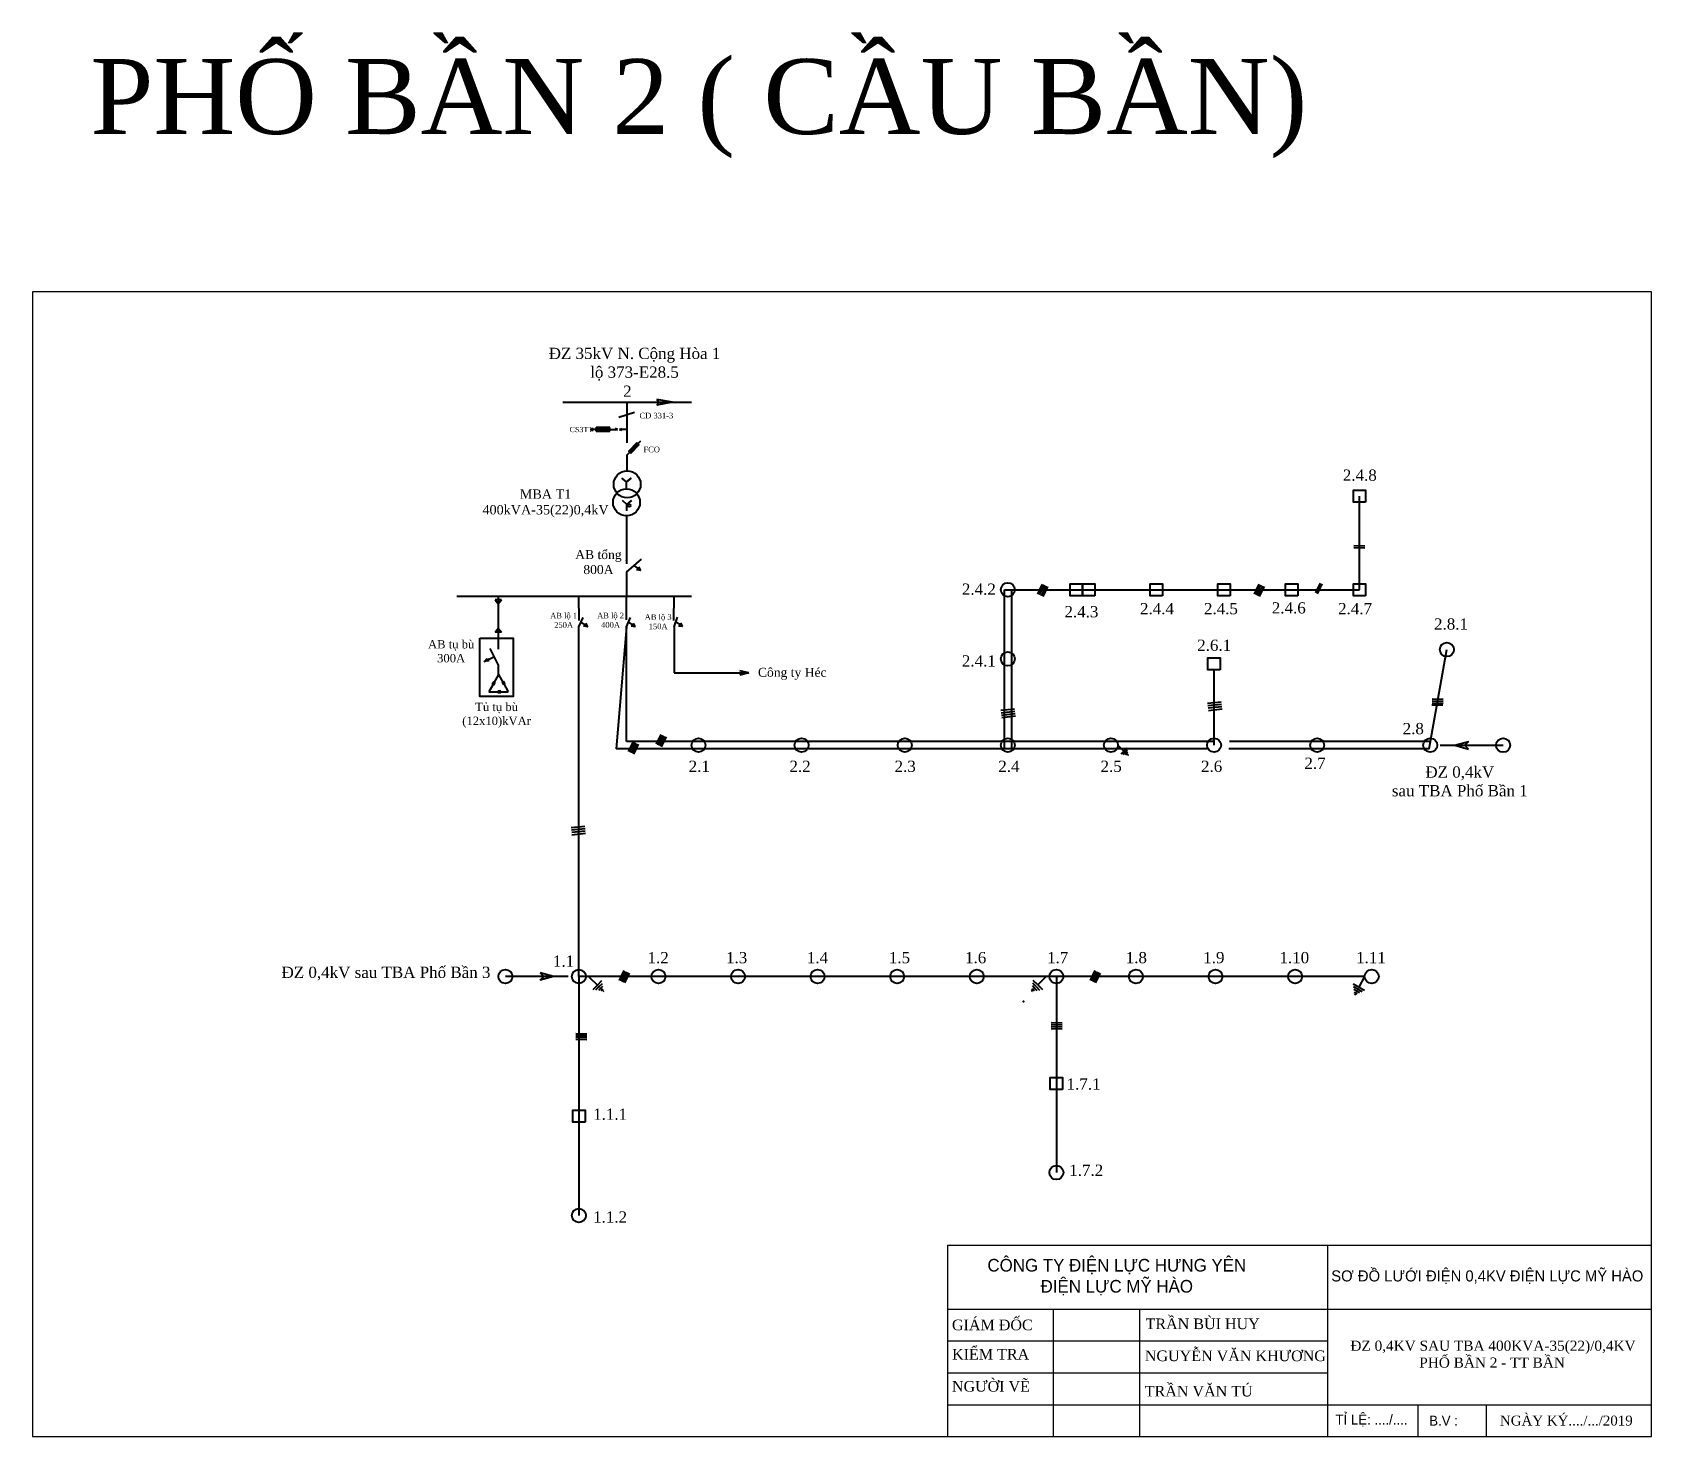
# Model space of a CAD drawing. Extents: x -2498 to 13808, y -1476 to 9052.
# Drawn here: x 2862.2 to 3294.4, y 3524.9 to 3899.7 of the extents above; entities that cross this region are included whole.
import ezdxf

# ---------------------------------------------------------------- set-up
doc = ezdxf.new("R2010")
doc.units = 0
doc.header["$LTSCALE"] = 0.08
doc.header["$MEASUREMENT"] = 0
doc.layers.get('0').update_dxf_attribs({"linetype": 'CONTINUOUS', "lineweight": 40})
doc.layers.add('Duong manh', color=8, linetype='CONTINUOUS')
doc.layers.add('khung', color=3, linetype='CONTINUOUS', lineweight=18)
doc.layers.add('NET DAM', color=6, linetype='CONTINUOUS', lineweight=25)
doc.styles.add('anh thong', font='times.ttf', dxfattribs={"height": 0.5})
doc.styles.get("Standard").update_dxf_attribs({"font": 'VHTEKN.TTF', "height": 2.5})

msp = doc.modelspace()

# ---------------------------------------------------------------- texts
at = {"color": 0, "linetype": 'Continuous', "lineweight": 30, "ltscale": 10, "attachment_point": 1}
for s, insert, char_height, width in [('{\\fTimes New Roman|b0|i0|c0|p18;PHỐ BẦN 2 ( CẦU BẦN)}', (2877.73, 3892.59), 20, 419.7345), ('\\pi28.6;{\\fTimes New Roman|b0|i0|c238|p18;Đ\\fTimes New Roman|b0|i0|c0|p18;Z 0,4KV SAU TBA 400KVA-35(22)/0,4KV \\P\\pi46.99;PHỐ BẦN 2 - TT BẦN}', (3185.38, 3550.52), 2.7, 133.6274)]:
    msp.add_mtext(s, dxfattribs=dict(at, insert=insert, char_height=char_height, width=width))
at = {"color": 0, "style": 'anh thong'}
for s, insert, char_height, width, attachment_point in [('\\pxqc;ĐZ 35kV N. Cộng Hòa 1\\Plộ 373-E28.5', (2960.11, 3815.52), 3, 125.625, 1), ('2', (3019.88, 3805.43), 3, 57.9, 1), ('CS3T1', (3005.6, 3794.4), 1.4, 32.4668, 1), ('CD 331-3', (3024.26, 3798.17), 1.5, 30.4533, 1), ('FCO', (3025.3, 3789.13), 1.5, 30.4533, 1), ('MBA T1\\P400kVA-35(22)0,4kV', (2999.18, 3777.71), 2.5, 92.4689, 2), ('AB tổng\\P800A', (3013.29, 3761.52), 2.4, 42.88, 2), ('AB lộ 1\\P250A', (3004, 3744.78), 1.5, 42.88, 2), ('AB lộ 2\\P400A', (3016.53, 3744.8), 1.5, 42.88, 2), ('AB lộ 3\\P150A', (3029.23, 3744.41), 1.5, 42.88, 2), ('Công ty Héc', (3055.86, 3730.09), 2.4, 30.4533, 1)]:
    msp.add_mtext(s, dxfattribs=dict(at, insert=insert, char_height=char_height, width=width, attachment_point=attachment_point))
at = {"char_height": 3, "attachment_point": 2, "style": 'anh thong'}
for s, insert, width in [('2.4.8', (3216.49, 3783.02), 30.016), ('2.4.2', (3114.82, 3752.59), 30.016), ('2.4.4', (3162.36, 3747.39), 30.016), ('2.4.5', (3179.43, 3747.39), 30.016), ('2.4.6', (3197.54, 3747.6), 30.016), ('2.4.7', (3215.23, 3747.39), 30.016), ('2.4.3', (3142.2, 3746.57), 30.016), ('2.8.1', (3240.84, 3743.29), 30.016), ('2.6.1', (3177.63, 3737.62), 30.016), ('2.4.1', (3114.82, 3733.44), 30.016), ('2.8', (3230.76, 3715.38), 30.016), ('2.1', (3040.2, 3705.31), 30.016), ('2.2', (3067.1, 3705.31), 30.016), ('2.3', (3095.16, 3705.31), 30.016), ('2.4', (3122.84, 3705.31), 30.016), ('2.5', (3150.13, 3705.31), 30.016), ('2.6', (3176.95, 3705.31), 30.016), ('2.7', (3204.54, 3706.12), 30.016), ('ĐZ 0,4kV \\Psau TBA Phố Bần 1', (3243.18, 3703.79), 66.5685), ('1.1', (3003.98, 3653.32), 30.016), ('1.2', (3029.23, 3654.25), 30.016), ('1.3', (3050.18, 3654.25), 30.016), ('1.4', (3071.75, 3654.25), 30.016), ('1.5', (3093.63, 3654.25), 30.016), ('1.6', (3113.97, 3654.25), 30.016), ('1.7', (3135.86, 3654.25), 30.016), ('1.8', (3156.85, 3654.25), 30.016), ('1.9', (3177.54, 3654.25), 30.016), ('1.10', (3199.01, 3654.25), 30.016), ('1.11', (3219.47, 3654.25), 30.016), ('ĐZ 0,4kV sau TBA Phố Bần 3', (2956.6, 3650.33), 66.5685), ('1.7.1', (3142.77, 3620.51), 30.016), ('1.1.1', (3016.41, 3612.46), 30.016), ('1.7.2', (3143.48, 3597.49), 30.016), ('1.1.2', (3016.4, 3585.02), 30.016)]:
    msp.add_mtext(s, dxfattribs=dict(at, insert=insert, width=width))
at = {"color": 7, "ltscale": 8, "attachment_point": 2, "style": 'anh thong'}
for s, insert, char_height, width in [('AB tụ bù\\P300A', (2973.98, 3737.5), 2.231, 72.5178), ('Tủ tụ bù\\P(12x10)kVAr', (2986.11, 3720.78), 2.2308, 44.1322)]:
    msp.add_mtext(s, dxfattribs=dict(at, insert=insert, char_height=char_height, width=width))

# ---------------------------------------------------------------- blocks, each defined once
blk = doc.blocks.new('khung')
at = {"layer": 'khung', "color": 5, "lineweight": -3, "ltscale": 4}
for p, q in [((630143, 2296298.9), (632881, 2296298.9)), ((630143, 2295554.2), (630143, 2296298.9)), ((631620.1, 2296298.9), (631620.1, 2295554.2)), ((630143, 2296050.6), (631457.3, 2296050.6)), ((630143, 2296050.6), (632881, 2296050.6)), ((630552, 2296050.6), (630552, 2295554.2)), ((630888.9, 2296050.6), (630888.9, 2295554.2)), ((630143, 2295926.5), (631620.1, 2295926.5)), ((630143, 2295802.4), (631620.1, 2295802.4)), ((630143, 2295678.3), (631512, 2295678.3)), ((630143, 2295678.3), (632881, 2295678.3)), ((631972.7, 2295554.2), (631972.7, 2295678.3)), ((632238.4, 2295554.2), (632238.4, 2295678.3))]:
    blk.add_line(p, q, dxfattribs=at)
blk.add_lwpolyline([(632881, 2300009), (626580.6, 2300009), (626580.6, 2295554.2), (632881, 2295554.2), (632881, 2300009)], dxfattribs=at)
at = {"layer": 'Duong manh', "color": 0, "lineweight": -3, "ltscale": 4}
for s, insert, char_height, width, attachment_point in [('{\\f.VnAvantH|b0|i0|c0|p34;C¤NG TY §IÖN LùC H¦NG Y£N\\P®iÖn lùc mü hµo}', (630800.1, 2296174.8), 49.141, 1314.329, 5), ('{\\f.VnAvantH|b0|i0|c0|p34;s¬ ®å l\xadíi ®iÖn 0,4kv ®iÖn lùc mü hµo}', (632241.6, 2296174.8), 43.049, 1423.665, 5), ('{\\fTimes New Roman|b0|i0|c0|p18; GIÁM ĐỐC}', (630143, 2295988.6), 41.37, 409.064, 4), ('{\\fTimes New Roman|b0|i0|c0|p18; TRẦN BÙI HUY}', (630896.3, 2295992.9), 41.37, 536.856, 4), ('{\\f.VnAvantH|b0|i0|c0|p34; \\fTimes New Roman|b0|i0|c0|p18; KIỂM TRA}', (630128, 2295874.7), 41.37, 409.064, 4), ('{\\fTimes New Roman|b0|i0|c0|p18; NGUYỄN VĂN KHƯƠNG}', (630893.6, 2295868.1), 41.37, 717.247, 4), ('{\\fTimes New Roman|b0|i0|c0|p18; NGƯỜI VẼ}', (630143, 2295749.5), 41.37, 409.064, 4), ('{\\f.VnAvantH|b0|i0|c0|p34; \\fTimes New Roman|b0|i0|c0|p18;TRẦN VĂN TÚ}', (630893.4, 2295730.7), 41.37, 536.856, 4), ('{\\f.VnAvantH|b0|i0|c0|p34; tØ lÖ: ..../....}', (631636.6, 2295616.3), 38.475, 301.491, 4), ('{\\f.VnAvantH|b0|i0|c0|p34;b.v :}', (632071.5, 2295616.3), 38.475, 424.338, 5), ('{\\fTimes New Roman|b0|i0|c0|p18;NGÀY KÝ..../.../2019}', (632549.2, 2295616.3), 38.475, 820.671, 5)]:
    blk.add_mtext(s, dxfattribs=dict(at, insert=insert, char_height=char_height, width=width, attachment_point=attachment_point))

# ---------------------------------------------------------------- hatches: boundary and pattern name
at = {"ltscale": 8}
h = msp.add_hatch(color=7, dxfattribs=at)
h.paths.add_polyline_path([(2982.82, 3731.66), (2983.99, 3731.74), (2983.79, 3732.14)])
h.paths.add_polyline_path([(2982.82, 3731.66), (2983.79, 3732.14), (2983.59, 3732.54)])

# ---------------------------------------------------------------- linework, layer by layer
for p, q in [((3003.83, 3800.98), (3038.09, 3800.98)), ((3020.96, 3790.14), (3020.96, 3800.98)), ((3033.07, 3800.98), (3028.86, 3801.75)), ((3028.86, 3801.75), (3029.53, 3800.97)), ((3028.86, 3800.22), (3029.53, 3800.99)), ((3033.07, 3800.98), (3028.86, 3800.22)), ((3022.88, 3798.27), (3018.72, 3796.89)), ((3011.47, 3793.61), (3011.47, 3793.82)), ((3011.59, 3793.47), (3011.59, 3793.96)), ((3011.7, 3793.27), (3011.7, 3794.16)), ((3012.69, 3793.72), (3011.71, 3793.72)), ((3016.33, 3794.21), (3012.69, 3794.21)), ((3012.69, 3793.22), (3012.69, 3794.21)), ((3016.33, 3793.72), (3012.69, 3793.72)), ((3013.02, 3793.22), (3013.02, 3794.21)), ((3013.35, 3793.22), (3013.35, 3794.21)), ((3013.68, 3793.22), (3013.68, 3794.21)), ((3014.02, 3793.22), (3014.02, 3794.21)), ((3014.35, 3793.22), (3014.35, 3794.21)), ((3014.68, 3793.22), (3014.68, 3794.21)), ((3015.01, 3793.22), (3015.01, 3794.21)), ((3015.34, 3793.22), (3015.34, 3794.21)), ((3016.33, 3793.22), (3015.67, 3794.21)), ((3015.67, 3793.22), (3016.33, 3794.21)), ((3015.67, 3793.22), (3015.67, 3794.21)), ((3016.33, 3793.22), (3016.33, 3794.21)), ((3016.33, 3793.72), (3018.41, 3793.72)), ((3018.41, 3793.72), (3017.77, 3793.93)), ((3018.41, 3793.72), (3017.77, 3793.5)), ((3018.88, 3793.72), (3019.52, 3793.93)), ((3020.96, 3793.72), (3018.88, 3793.72)), ((3018.88, 3793.72), (3019.52, 3793.5)), ((3020.96, 3782.66), (3020.96, 3786.9)), ((3216.41, 3750.95), (3216.41, 3775.92)), ((3020.78, 3770.66), (3020.78, 3757.84)), ((3217.8, 3762.03), (3214.87, 3762.11)), ((3217.82, 3762.54), (3214.89, 3762.62)), ((3020.78, 3755.61), (3020.78, 3749.2)), ((3022.79, 3757.34), (3024.58, 3756.1)), ((3024.6, 3756.1), (3023.49, 3756.23)), ((3024.59, 3756.08), (3024.08, 3757.07)), ((3131.76, 3752.42), (3130.49, 3749.78)), ((3132.22, 3752.2), (3130.95, 3749.56)), ((3132.69, 3751.98), (3131.42, 3749.34)), ((3133.15, 3751.76), (3131.88, 3749.12)), ((3189.56, 3752.42), (3188.29, 3749.78)), ((3190.02, 3752.2), (3188.75, 3749.56)), ((3190.48, 3751.98), (3189.21, 3749.34)), ((3190.94, 3751.76), (3189.67, 3749.12)), ((3205.92, 3752.73), (3204.65, 3750.09)), ((3206.38, 3752.51), (3205.11, 3749.86)), ((2975.46, 3749.2), (3038.13, 3749.2)), ((3008.13, 3742.69), (3008.07, 3749.2)), ((3020.78, 3742.94), (3020.78, 3749.2)), ((3033.45, 3742.71), (3033.5, 3749.22)), ((3121.66, 3750.95), (3216.41, 3750.95)), ((3121.66, 3708.46), (3121.66, 3750.95)), ((3123.62, 3708.46), (3123.62, 3750.95)), ((3008.08, 3647.7), (3008.07, 3741.04)), ((3008.62, 3742.3), (3010.41, 3741.05)), ((3010.43, 3741.05), (3009.32, 3741.18)), ((3010.42, 3741.04), (3009.91, 3742.03)), ((3020.78, 3741.04), (3018.02, 3708.46)), ((3020.82, 3710.47), (3020.78, 3741.04)), ((3021.33, 3742.29), (3023.12, 3741.05)), ((3023.14, 3741.05), (3022.03, 3741.18)), ((3023.13, 3741.04), (3022.62, 3742.03)), ((3033.51, 3741.06), (3033.51, 3728.74)), ((3033.97, 3742.35), (3035.76, 3741.11)), ((3035.77, 3741.1), (3034.67, 3741.23)), ((3035.77, 3741.09), (3035.26, 3742.08)), ((3235.01, 3708.46), (3239.74, 3734.97)), ((3177.59, 3709.46), (3177.59, 3729.6)), ((3033.51, 3728.74), (3053.31, 3728.74)), ((3179.51, 3720.95), (3175.87, 3720.56)), ((3238.72, 3721.12), (3235.79, 3721.19)), ((3238.73, 3721.63), (3235.8, 3721.7)), ((3124.36, 3719.06), (3120.72, 3718.67)), ((3124.43, 3718.42), (3120.79, 3718.03)), ((3124.5, 3717.78), (3120.86, 3717.39)), ((3124.57, 3717.15), (3120.92, 3716.76)), ((3179.58, 3720.32), (3175.94, 3719.93)), ((3179.65, 3719.68), (3176.01, 3719.29)), ((3179.72, 3719.04), (3176.07, 3718.65)), ((3238.69, 3720.09), (3235.76, 3720.17)), ((3238.7, 3720.61), (3235.77, 3720.68)), ((3029.95, 3712.33), (3028.68, 3709.68)), ((3176.01, 3708.46), (3018.02, 3708.46)), ((3177.59, 3710.42), (3020.82, 3710.47)), ((3022.53, 3710.36), (3021.26, 3707.72)), ((3022.99, 3710.14), (3021.72, 3707.5)), ((3023.45, 3709.92), (3022.18, 3707.28)), ((3023.91, 3709.69), (3022.64, 3707.05)), ((3030.41, 3712.1), (3029.14, 3709.46)), ((3030.87, 3711.88), (3029.6, 3709.24)), ((3031.33, 3711.66), (3030.06, 3709.02)), ((3151.95, 3709.46), (3153.53, 3707.88)), ((3153.53, 3707.88), (3152.68, 3707.03)), ((3153.53, 3707.88), (3154.38, 3708.73)), ((3153.83, 3707.58), (3154.47, 3708.22)), ((3235.01, 3708.46), (3181.52, 3708.46)), ((3235.36, 3710.4), (3181.68, 3710.42)), ((3237.96, 3709.42), (3254.73, 3709.42)), ((3241.84, 3709.42), (3245.46, 3710.43)), ((3241.84, 3709.42), (3245.46, 3708.4)), ((3245.46, 3710.43), (3244.51, 3709.42)), ((3245.46, 3708.4), (3244.51, 3709.42)), ((3153.83, 3707.58), (3153.19, 3706.95)), ((3154.13, 3707.28), (3153.71, 3706.86)), ((3154.13, 3707.28), (3154.55, 3707.7)), ((3154.43, 3706.98), (3154.22, 3706.77)), ((3154.43, 3706.98), (3154.64, 3707.19)), ((3154.63, 3706.78), (3154.56, 3706.71)), ((3154.63, 3706.78), (3154.7, 3706.85)), ((3009.66, 3687.77), (3006.02, 3687.38)), ((3009.73, 3687.14), (3006.08, 3686.75)), ((3009.79, 3686.5), (3006.15, 3686.11)), ((3009.86, 3685.86), (3006.22, 3685.47)), ((3005.22, 3647.7), (2988.46, 3647.7)), ((3001.34, 3647.7), (2997.73, 3648.72)), ((2997.73, 3648.72), (2998.68, 3647.7)), ((3001.34, 3647.7), (2997.73, 3646.69)), ((2997.73, 3646.69), (2998.68, 3647.7)), ((3217.78, 3647.7), (3008.08, 3647.7)), ((3008.08, 3647.7), (3008.08, 3583.93)), ((3026.64, 3647.7), (3010.76, 3647.7)), ((3010.76, 3647.66), (3013.01, 3645.4)), ((3020.1, 3649.28), (3018.83, 3646.64)), ((3020.56, 3649.06), (3019.29, 3646.42)), ((3021.02, 3648.84), (3019.75, 3646.2)), ((3021.48, 3648.62), (3020.21, 3645.98)), ((3047.88, 3647.7), (3031.99, 3647.7)), ((3069.12, 3647.7), (3053.23, 3647.7)), ((3090.35, 3647.7), (3074.47, 3647.7)), ((3111.59, 3647.7), (3095.71, 3647.7)), ((3132.83, 3647.7), (3116.95, 3647.7)), ((3132.83, 3647.7), (3130.57, 3645.44)), ((3135.51, 3647.7), (3135.51, 3617.52)), ((3154.07, 3647.7), (3138.18, 3647.7)), ((3145.79, 3649.28), (3144.52, 3646.64)), ((3146.25, 3649.06), (3144.98, 3646.42)), ((3146.71, 3648.84), (3145.44, 3646.2)), ((3147.17, 3648.62), (3145.9, 3645.98)), ((3175.31, 3647.7), (3159.42, 3647.7)), ((3196.54, 3647.7), (3180.66, 3647.7)), ((3217.78, 3647.7), (3216.27, 3644.88)), ((3013.01, 3645.4), (3011.8, 3644.19)), ((3013.44, 3644.97), (3012.53, 3644.06)), ((3013.01, 3645.4), (3014.22, 3646.61)), ((3013.87, 3644.54), (3013.27, 3643.93)), ((3013.44, 3644.97), (3014.35, 3645.88)), ((3013.87, 3644.54), (3014.48, 3645.14)), ((3014.3, 3644.11), (3014, 3643.81)), ((3014.3, 3644.11), (3014.6, 3644.42)), ((3014.59, 3643.82), (3014.49, 3643.72)), ((3014.59, 3643.82), (3014.69, 3643.92)), ((3129, 3643.87), (3128.9, 3643.96)), ((3129.28, 3644.15), (3128.98, 3644.46)), ((3129, 3643.87), (3129.1, 3643.77)), ((3129.71, 3644.58), (3129.11, 3645.18)), ((3130.14, 3645.01), (3129.23, 3645.92)), ((3129.28, 3644.15), (3129.59, 3643.85)), ((3130.57, 3645.44), (3129.36, 3646.65)), ((3129.71, 3644.58), (3130.31, 3643.98)), ((3130.14, 3645.01), (3131.05, 3644.1)), ((3130.57, 3645.44), (3131.78, 3644.23)), ((3216.27, 3644.88), (3214.76, 3645.69)), ((3215.99, 3644.35), (3214.85, 3644.96)), ((3215.7, 3643.81), (3214.94, 3644.21)), ((3215.41, 3643.28), (3215.03, 3643.48)), ((3215.41, 3643.28), (3215.79, 3643.08)), ((3215.7, 3643.81), (3216.45, 3643.41)), ((3215.99, 3644.35), (3217.12, 3643.74)), ((3216.27, 3644.88), (3217.78, 3644.07)), ((3215.22, 3642.92), (3215.1, 3642.99)), ((3215.22, 3642.92), (3215.34, 3642.85)), ((3137.05, 3634.71), (3134.12, 3634.79)), ((3137.06, 3635.23), (3134.13, 3635.3)), ((3010.17, 3630.81), (3007.24, 3630.89)), ((3010.18, 3631.33), (3007.25, 3631.4)), ((3010.19, 3631.84), (3007.26, 3631.91)), ((3010.2, 3632.35), (3007.27, 3632.42)), ((3137.02, 3633.69), (3134.09, 3633.77)), ((3137.03, 3634.2), (3134.1, 3634.28)), ((3135.51, 3617.52), (3135.51, 3595.37))]:
    msp.add_line(p, q)
at = {"color": 0, "linetype": 'Continuous', "ltscale": 8}
msp.add_line((3012.69, 3793.22), (3016.33, 3793.22), dxfattribs=at)
at = {"color": 0}
for p, q in [((3020.96, 3786.9), (3024.62, 3790.68)), ((3020.74, 3779.72), (3019.57, 3780.72)), ((3020.74, 3779.72), (3021.99, 3780.72)), ((3021.99, 3780.72), (3020.74, 3779.72)), ((3020.74, 3778), (3020.74, 3779.72)), ((3020.85, 3773.71), (3019.68, 3774.72)), ((3020.85, 3773.71), (3022.1, 3774.72)), ((3022.1, 3774.72), (3020.85, 3773.71)), ((3020.85, 3771.99), (3020.85, 3773.71)), ((3020.92, 3770.46), (3020.67, 3770.46)), ((3020.67, 3770.46), (3020.79, 3770.3)), ((3020.79, 3770.3), (3020.92, 3770.46)), ((3020.76, 3758.59), (3020.63, 3758.43)), ((3020.63, 3758.43), (3020.88, 3758.43)), ((3020.88, 3758.43), (3020.76, 3758.59)), ((3020.78, 3755.61), (3024.81, 3759.07)), ((3053.4, 3728.72), (3051.04, 3729.32)), ((3053.4, 3728.72), (3051.04, 3728.12))]:
    msp.add_line(p, q, dxfattribs=at)
at = {"color": 7}
for p, q in [((2987.38, 3748.22), (2985.69, 3748.22)), ((2985.69, 3748.22), (2986.54, 3747.17)), ((2986.54, 3747.17), (2987.38, 3748.22)), ((2985.69, 3739.6), (2986.54, 3740.65)), ((2987.38, 3739.6), (2985.69, 3739.6)), ((2986.54, 3740.65), (2987.38, 3739.6))]:
    msp.add_line(p, q, dxfattribs=at)
at = {"color": 7, "ltscale": 8}
for p, q in [((2986.54, 3749.2), (2986.54, 3735.06)), ((2986.63, 3730.78), (2984.41, 3735.23)), ((2985.52, 3733.01), (2982.82, 3731.66)), ((2982.82, 3731.66), (2983.59, 3732.54)), ((2983.59, 3732.54), (2983.99, 3731.74)), ((2986.63, 3728.28), (2986.63, 3730.78)), ((2985.25, 3725.83), (2984.03, 3723.69)), ((2984.86, 3726.03), (2985.6, 3725.65)), ((2985.03, 3726.32), (2985.76, 3725.94)), ((2986.63, 3728.28), (2985.41, 3726.12)), ((2986.63, 3728.28), (2987.86, 3726.12)), ((2988.24, 3726.32), (2987.51, 3725.94)), ((2988.4, 3726.03), (2987.67, 3725.65)), ((2988.02, 3725.83), (2989.24, 3723.69)), ((2984.03, 3723.69), (2986.58, 3723.69)), ((2986.58, 3723.69), (2986.63, 3723.69)), ((2986.63, 3724.11), (2986.63, 3723.27)), ((2987.02, 3724.11), (2987.02, 3723.27)), ((2987.02, 3723.69), (2989.24, 3723.69))]:
    msp.add_line(p, q, dxfattribs=at)
at = {"linetype": 'Continuous', "ltscale": 8}
for p, q in [((3008.07, 3741.04), (3009.18, 3743.55)), ((3020.78, 3741.04), (3021.89, 3743.54)), ((3033.51, 3741.06), (3034.43, 3743.64))]:
    msp.add_line(p, q, dxfattribs=at)
at = {"color": 0}
msp.add_lwpolyline([(3021.92, 3787.42), (3024.06, 3789.64), (3023.56, 3790.12), (3021.42, 3787.9)], close=True, dxfattribs=at)
for points in [[(3218.05, 3774.31), (3214.77, 3774.31), (3214.77, 3777.52), (3218.05, 3777.52)], [(3142.5, 3749.34), (3139.22, 3749.34), (3139.22, 3752.55), (3142.5, 3752.55)], [(3145.78, 3749.34), (3142.5, 3749.34), (3142.5, 3752.55), (3145.78, 3752.55)], [(3163.85, 3749.34), (3160.57, 3749.34), (3160.57, 3752.55), (3163.85, 3752.55)], [(3181.91, 3749.34), (3178.63, 3749.34), (3178.63, 3752.55), (3181.91, 3752.55)], [(3199.98, 3749.34), (3196.7, 3749.34), (3196.7, 3752.55), (3199.98, 3752.55)], [(3218.05, 3749.34), (3214.77, 3749.34), (3214.77, 3752.55), (3218.05, 3752.55)], [(3179.23, 3729.6), (3175.95, 3729.6), (3175.95, 3732.8), (3179.23, 3732.8)], [(3137.15, 3617.53), (3133.87, 3617.53), (3133.87, 3620.73), (3137.15, 3620.73)], [(3009.72, 3608.86), (3006.44, 3608.86), (3006.44, 3612.06), (3009.72, 3612.06)]]:
    msp.add_lwpolyline(points, close=True)
at = {"color": 7, "ltscale": 8}
msp.add_lwpolyline([(2981.66, 3737.98), (2990.58, 3737.98), (2990.58, 3722.44), (2981.66, 3722.44)], close=True, dxfattribs=at)
at = {"color": 0}
for centre, radius in [((3020.96, 3779.07), 3.59), ((3020.78, 3774.25), 3.59), ((3021.51, 3773.41), 0.344)]:
    msp.add_circle(centre, radius, dxfattribs=at)
at = {"linetype": 'Continuous', "ltscale": 8}
for centre in [(3122.56, 3750.95), (3122.56, 3732.47), (3239.74, 3734.97), (3040, 3709.46), (3067.52, 3709.46), (3095.04, 3709.46), (3122.56, 3709.46), (3150.08, 3709.46), (3177.59, 3709.46), (3205.11, 3709.46), (3235.3, 3709.46), (3254.73, 3709.42), (2988.46, 3647.7), (3008.08, 3647.7), (3029.31, 3647.7), (3050.55, 3647.7), (3071.79, 3647.7), (3093.03, 3647.7), (3114.27, 3647.7), (3135.51, 3647.7), (3156.75, 3647.7), (3177.98, 3647.7), (3199.22, 3647.7), (3219.66, 3647.7), (3135.51, 3595.37), (3008.08, 3583.93)]:
    msp.add_circle(centre, 1.87, dxfattribs=at)
for p in [(3153.83, 3707.58), (3154.13, 3707.28), (3154.43, 3706.98), (3013.44, 3644.97), (3013.87, 3644.54), (3014.3, 3644.11), (3129.28, 3644.15), (3129.71, 3644.58), (3215.41, 3643.28), (3215.7, 3643.81), (3215.99, 3644.35), (3126.7, 3641.03)]:
    msp.add_point(p)

# ---------------------------------------------------------------- block references
at = {"layer": 'NET DAM', "color": 7, "xscale": 0.06859131840019472, "yscale": 0.06859131840019472, "zscale": 0.06859131840019472}
msp.add_blockref('khung', (-40115.77, -153930.19), dxfattribs=at)

msp.set_redraw_order([(e.dxf.handle, doc.entitydb.next_handle()) for e in msp.query("TEXT MTEXT ATTDEF DIMENSION ARC_DIMENSION")])  # texts and dimensions are drawn at this point

doc.saveas('drawing.dxf')
